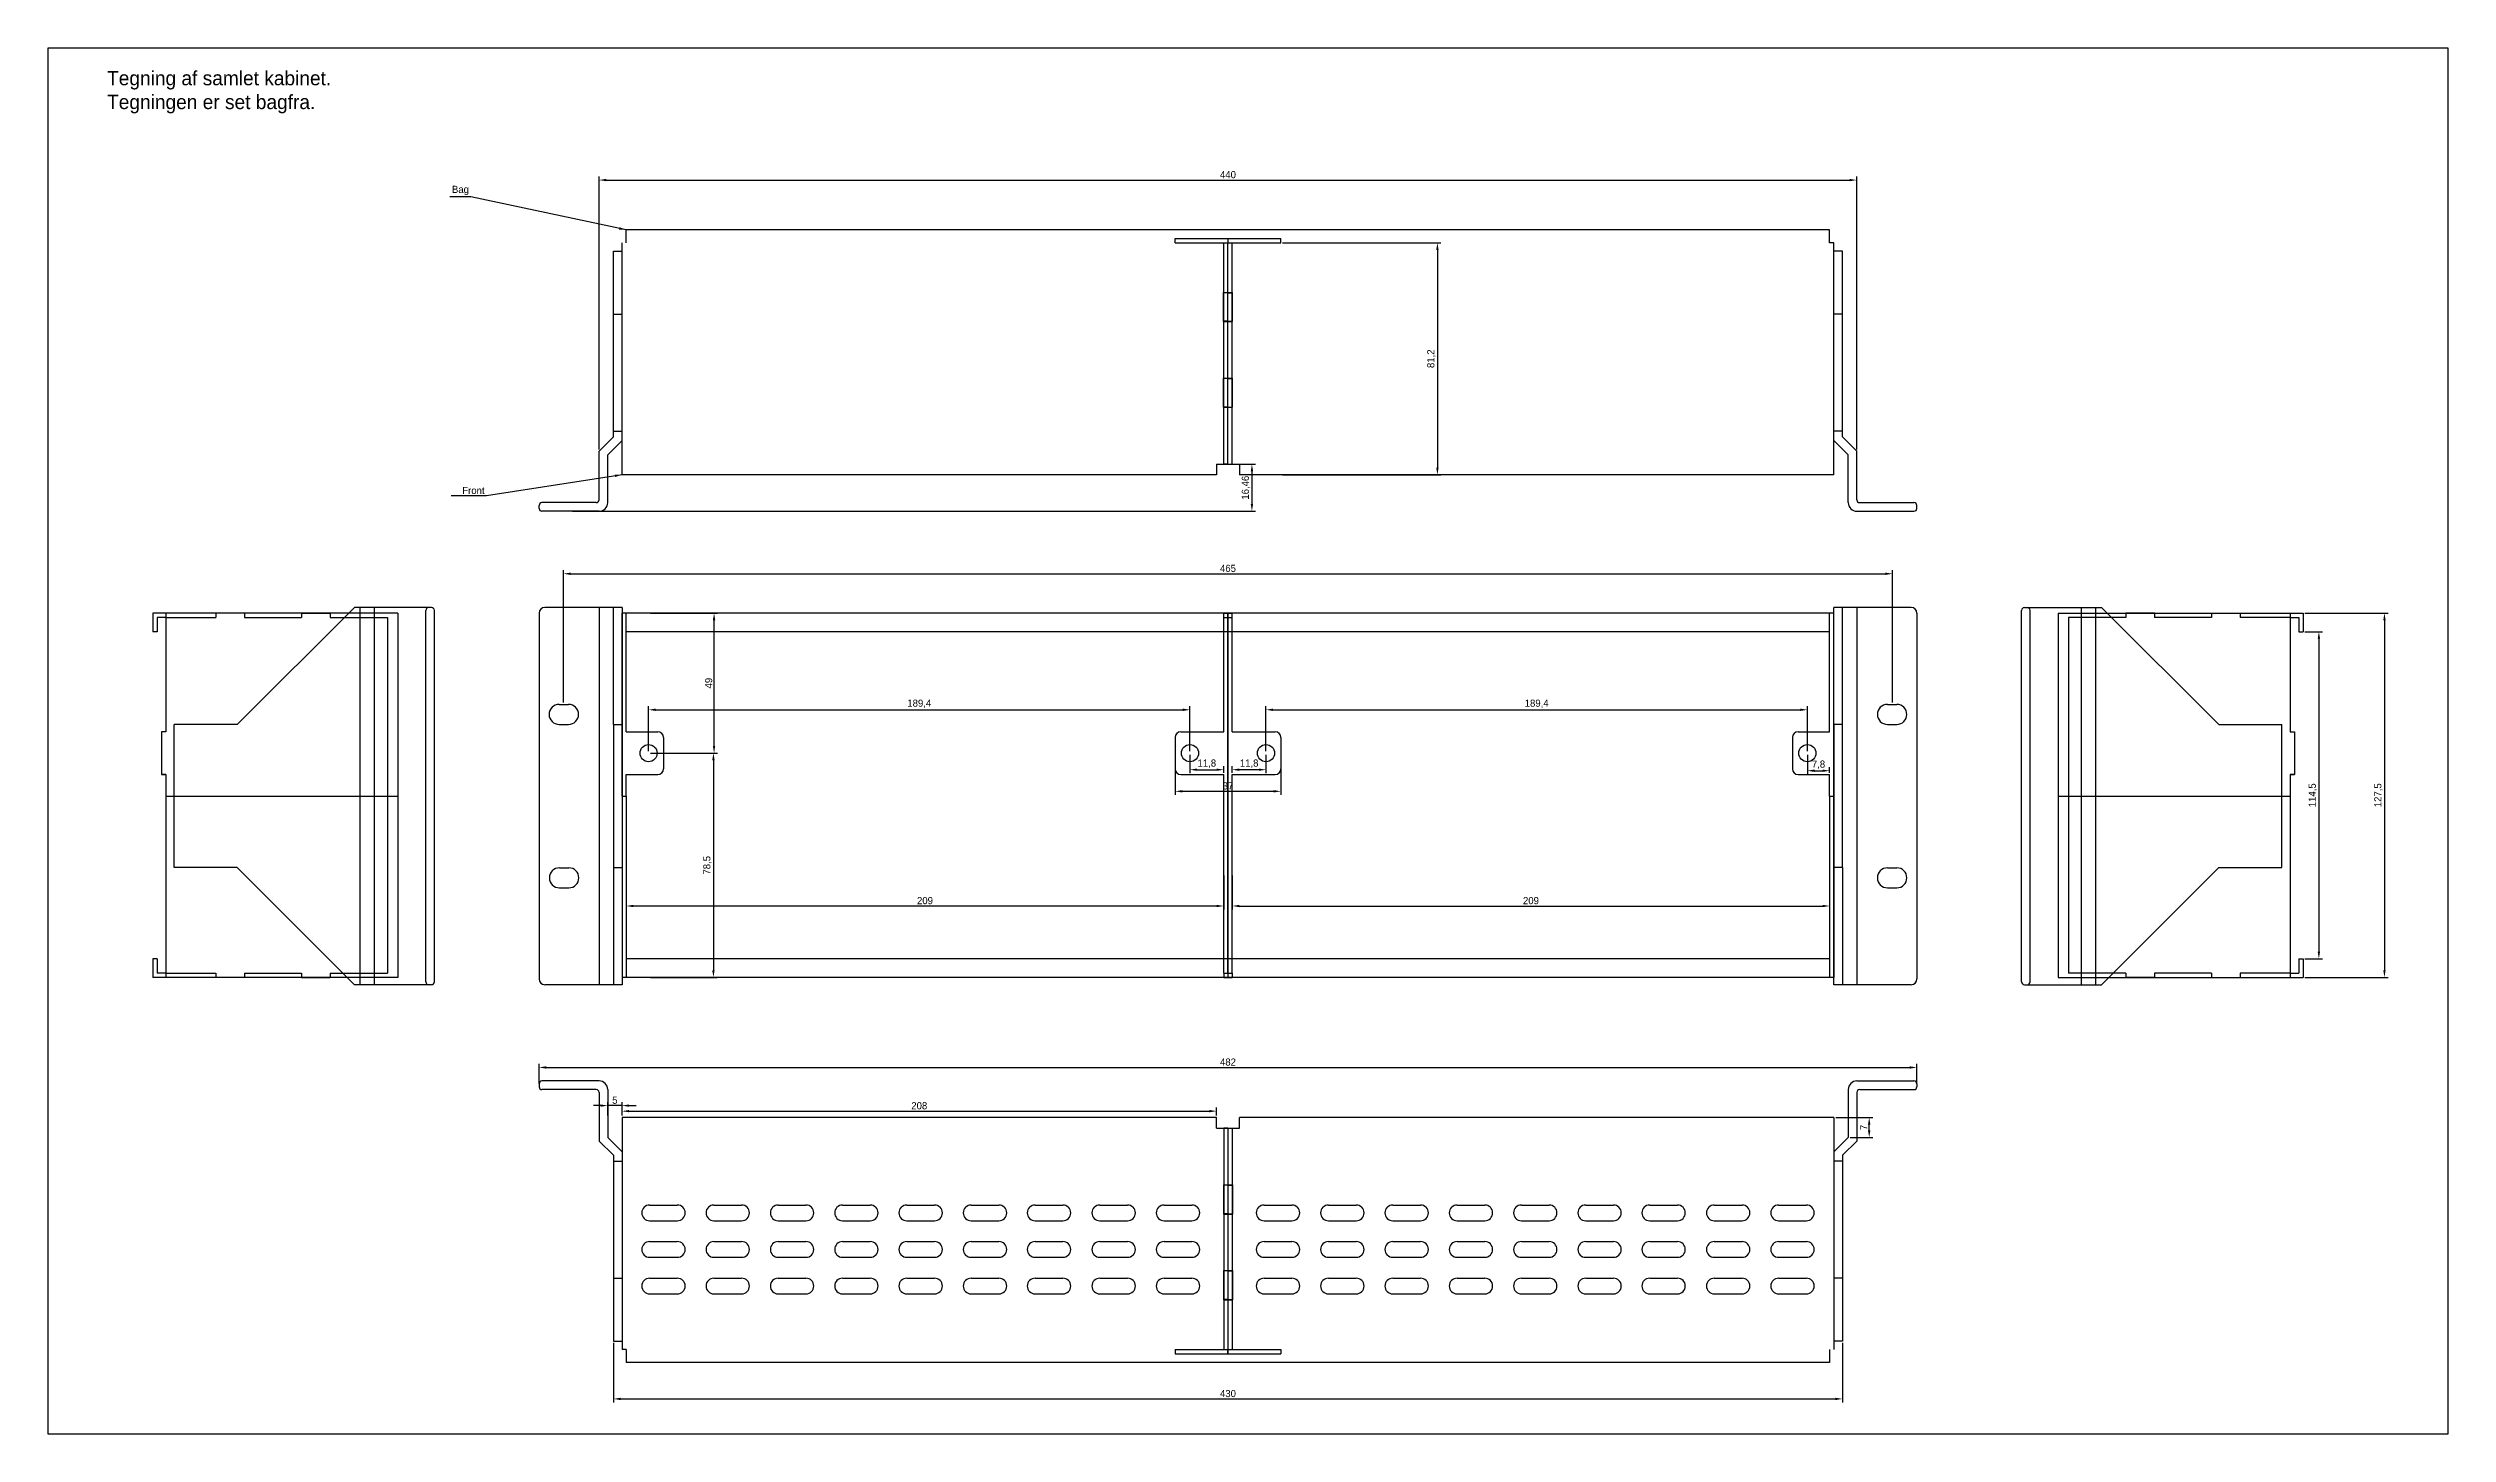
# Model space of a CAD drawing. Header units: millimetres. Extents: x -135 to 1644, y -143 to 836.
# Drawn here: x 132 to 971, y -47 to 438 of the extents above; entities that cross this region are included whole.
import ezdxf

# ---------------------------------------------------------------- set-up
doc = ezdxf.new("R2010")
doc.units = ezdxf.units.MM
for name, color, linetype in [('Descriptive Text', 36, 'Continuous'), ('dimensions', 151, 'Continuous'), ('Ears', 144, 'Continuous'), ('Rack Cabinet Bottom', 72, 'Continuous'), ('Rack Cabinet Top', 84, 'Continuous'), ('Wall 1', 22, 'Continuous'), ('Wall 2', 30, 'Continuous')]:
    doc.layers.add(name, color=color, linetype=linetype)
doc.dimstyles.new('ISO-25', dxfattribs={"dimtxt": 2.5, "dimasz": 2.5, "dimexe": 1.25, "dimexo": 0.625, "dimtad": 1, "dimtxsty": 'Standard', "dimcen": 2.5, "dimadec": 0, "dimazin": 0, "dimtfac": 1, "dimtmove": 0, "dimatfit": 3, "dimfxl": 0, "dimarcsym": 0})

msp = doc.modelspace()

# ---------------------------------------------------------------- texts
at = {"layer": 'Descriptive Text', "insert": (152.391, 430.044), "char_height": 5, "width": 225.7521, "attachment_point": 1}
msp.add_mtext('Tegning af samlet kabinet.\\PTegningen er set bagfra.', dxfattribs=at)
at = {"layer": 'dimensions', "char_height": 2.5, "attachment_point": 9}
for s, insert in [('Bag', (279.003, 386.619)), ('Front', (284.466, 281.958))]:
    msp.add_mtext(s, dxfattribs=dict(at, insert=insert))

# ---------------------------------------------------------------- blocks, each defined once
blk = doc.blocks.new('*D97')
at = {"layer": 'dimensions', "color": 0, "lineweight": -2}
for p, q in [((921.27, 240.33), (950.38, 240.33)), ((949.13, 237.83), (949.13, 115.33)), ((921.27, 112.83), (950.38, 112.83))]:
    blk.add_line(p, q, dxfattribs=at)
at = {"layer": 'dimensions', "color": 0}
for points in [[(948.72, 237.83), (949.55, 237.83), (949.13, 240.33)], [(948.72, 115.33), (949.55, 115.33), (949.13, 112.83)]]:
    blk.add_solid(points, dxfattribs=at)
at = {"layer": 'dimensions', "color": 0, "insert": (947.05, 176.58), "char_height": 2.5, "attachment_point": 5, "rotation": 90}
blk.add_mtext('127,5', dxfattribs=at)
blk = doc.blocks.new('*D98')
at = {"layer": 'dimensions', "color": 0, "lineweight": -2}
for p, q in [((329.54, -15.03), (329.54, -35.92)), ((759.54, -15.03), (759.54, -35.92)), ((332.04, -34.67), (757.04, -34.67))]:
    blk.add_line(p, q, dxfattribs=at)
at = {"layer": 'dimensions', "color": 0}
for points in [[(332.04, -34.25), (332.04, -35.09), (329.54, -34.67)], [(757.04, -34.25), (757.04, -35.09), (759.54, -34.67)]]:
    blk.add_solid(points, dxfattribs=at)
at = {"layer": 'dimensions', "color": 0, "insert": (544.54, -32.8), "char_height": 2.5, "attachment_point": 5}
blk.add_mtext('430', dxfattribs=at)
blk = doc.blocks.new('*D99')
at = {"layer": 'dimensions', "color": 0, "lineweight": -2}
for p, q in [((324.54, 297.62), (324.54, 393.13)), ((327.04, 391.88), (762.04, 391.88)), ((764.54, 297.62), (764.54, 393.13))]:
    blk.add_line(p, q, dxfattribs=at)
at = {"layer": 'dimensions', "color": 0}
for points in [[(327.04, 392.3), (327.04, 391.47), (324.54, 391.88)], [(762.04, 392.3), (762.04, 391.47), (764.54, 391.88)]]:
    blk.add_solid(points, dxfattribs=at)
at = {"layer": 'dimensions', "color": 0, "insert": (544.54, 393.76), "char_height": 2.5, "attachment_point": 5}
blk.add_mtext('440', dxfattribs=at)
blk = doc.blocks.new('*D100')
at = {"layer": 'dimensions', "color": 0, "lineweight": -2}
for p, q in [((312.04, 209.02), (312.04, 255.36)), ((314.54, 254.11), (774.54, 254.11)), ((777.04, 209.02), (777.04, 255.36))]:
    blk.add_line(p, q, dxfattribs=at)
at = {"layer": 'dimensions', "color": 0}
for points in [[(314.54, 254.52), (314.54, 253.69), (312.04, 254.11)], [(774.54, 254.52), (774.54, 253.69), (777.04, 254.11)]]:
    blk.add_solid(points, dxfattribs=at)
at = {"layer": 'dimensions', "color": 0, "insert": (544.54, 255.98), "char_height": 2.5, "attachment_point": 5}
blk.add_mtext('465', dxfattribs=at)
blk = doc.blocks.new('*D101')
at = {"layer": 'dimensions', "color": 0, "lineweight": -2}
for p, q in [((526.04, 190.71), (526.04, 176.72)), ((563.04, 190.71), (563.04, 176.72)), ((528.54, 177.97), (560.54, 177.97))]:
    blk.add_line(p, q, dxfattribs=at)
at = {"layer": 'dimensions', "color": 0}
for points in [[(528.54, 178.39), (528.54, 177.55), (526.04, 177.97)], [(560.54, 178.39), (560.54, 177.55), (563.04, 177.97)]]:
    blk.add_solid(points, dxfattribs=at)
at = {"layer": 'dimensions', "color": 0, "insert": (544.54, 179.85), "char_height": 2.5, "attachment_point": 5}
blk.add_mtext('37', dxfattribs=at)
blk = doc.blocks.new('*D102')
at = {"layer": 'dimensions', "color": 0, "lineweight": -2}
for p, q in [((341.84, 191.96), (341.84, 207.75)), ((344.34, 206.5), (528.74, 206.5)), ((531.24, 191.96), (531.24, 207.75))]:
    blk.add_line(p, q, dxfattribs=at)
at = {"layer": 'dimensions', "color": 0}
for points in [[(344.34, 206.92), (344.34, 206.08), (341.84, 206.5)], [(528.74, 206.92), (528.74, 206.08), (531.24, 206.5)]]:
    blk.add_solid(points, dxfattribs=at)
at = {"layer": 'dimensions', "color": 0, "insert": (436.54, 208.58), "char_height": 2.5, "attachment_point": 5}
blk.add_mtext('189,4', dxfattribs=at)
blk = doc.blocks.new('*D103')
at = {"layer": 'dimensions', "color": 0, "lineweight": -2}
for p, q in [((557.84, 191.96), (557.84, 207.75)), ((560.34, 206.5), (744.74, 206.5)), ((747.24, 191.96), (747.24, 207.75))]:
    blk.add_line(p, q, dxfattribs=at)
at = {"layer": 'dimensions', "color": 0}
for points in [[(560.34, 206.92), (560.34, 206.08), (557.84, 206.5)], [(744.74, 206.92), (744.74, 206.08), (747.24, 206.5)]]:
    blk.add_solid(points, dxfattribs=at)
at = {"layer": 'dimensions', "color": 0, "insert": (652.54, 208.58), "char_height": 2.5, "attachment_point": 5}
blk.add_mtext('189,4', dxfattribs=at)
blk = doc.blocks.new('*D104')
at = {"layer": 'dimensions', "color": 0, "lineweight": -2}
for p, q in [((921.27, 233.83), (927.44, 233.83)), ((926.19, 231.33), (926.19, 121.83)), ((921.27, 119.33), (927.44, 119.33))]:
    blk.add_line(p, q, dxfattribs=at)
at = {"layer": 'dimensions', "color": 0}
for points in [[(925.78, 231.33), (926.61, 231.33), (926.19, 233.83)], [(925.78, 121.83), (926.61, 121.83), (926.19, 119.33)]]:
    blk.add_solid(points, dxfattribs=at)
at = {"layer": 'dimensions', "color": 0, "insert": (924.11, 176.58), "char_height": 2.5, "attachment_point": 5, "rotation": 90}
blk.add_mtext('114,5', dxfattribs=at)
blk = doc.blocks.new('*D105')
at = {"layer": 'dimensions', "color": 0, "lineweight": -2}
for p, q in [((303.54, 75.72), (303.54, 82.58)), ((306.04, 81.33), (783.04, 81.33)), ((785.54, 75.72), (785.54, 82.58))]:
    blk.add_line(p, q, dxfattribs=at)
at = {"layer": 'dimensions', "color": 0}
for points in [[(306.04, 81.75), (306.04, 80.91), (303.54, 81.33)], [(783.04, 81.75), (783.04, 80.91), (785.54, 81.33)]]:
    blk.add_solid(points, dxfattribs=at)
at = {"layer": 'dimensions', "color": 0, "insert": (544.54, 83.2), "char_height": 2.5, "attachment_point": 5}
blk.add_mtext('482', dxfattribs=at)
blk = doc.blocks.new('*D106')
at = {"layer": 'dimensions', "color": 0, "lineweight": -2}
for p, q in [((546.04, 148.46), (546.04, 136.58)), ((755.04, 147.19), (755.04, 136.58)), ((548.54, 137.83), (752.54, 137.83))]:
    blk.add_line(p, q, dxfattribs=at)
at = {"layer": 'dimensions', "color": 0}
for points in [[(548.54, 138.24), (548.54, 137.41), (546.04, 137.83)], [(752.54, 138.24), (752.54, 137.41), (755.04, 137.83)]]:
    blk.add_solid(points, dxfattribs=at)
at = {"layer": 'dimensions', "color": 0, "insert": (650.54, 139.7), "char_height": 2.5, "attachment_point": 5}
blk.add_mtext('209', dxfattribs=at)
blk = doc.blocks.new('*D107')
at = {"layer": 'dimensions', "color": 0, "lineweight": -2}
for p, q in [((334.04, 147.19), (334.04, 136.58)), ((543.04, 148.46), (543.04, 136.58)), ((540.54, 137.83), (336.54, 137.83))]:
    blk.add_line(p, q, dxfattribs=at)
at = {"layer": 'dimensions', "color": 0}
for points in [[(336.54, 138.24), (336.54, 137.41), (334.04, 137.83)], [(540.54, 138.24), (540.54, 137.41), (543.04, 137.83)]]:
    blk.add_solid(points, dxfattribs=at)
at = {"layer": 'dimensions', "color": 0, "insert": (438.54, 139.7), "char_height": 2.5, "attachment_point": 5}
blk.add_mtext('209', dxfattribs=at)
blk = doc.blocks.new('*D108')
at = {"layer": 'dimensions', "color": 0, "lineweight": -2}
for p, q in [((325.04, 67.97), (322.54, 67.97)), ((327.54, 64.46), (327.54, 69.22)), ((332.54, 67.97), (327.54, 67.97)), ((332.54, 64.46), (332.54, 69.22)), ((335.04, 67.97), (337.54, 67.97))]:
    blk.add_line(p, q, dxfattribs=at)
at = {"layer": 'dimensions', "color": 0}
for points in [[(325.04, 68.39), (325.04, 67.56), (327.54, 67.97)], [(335.04, 68.39), (335.04, 67.56), (332.54, 67.97)]]:
    blk.add_solid(points, dxfattribs=at)
at = {"layer": 'dimensions', "color": 0, "insert": (330.04, 69.85), "char_height": 2.5, "attachment_point": 5}
blk.add_mtext('5', dxfattribs=at)
blk = doc.blocks.new('*D109')
at = {"layer": 'dimensions', "color": 0, "lineweight": -2}
for p, q in [((757.17, 63.83), (770.12, 63.83)), ((768.87, 59.33), (768.87, 61.33)), ((762.17, 56.83), (770.12, 56.83))]:
    blk.add_line(p, q, dxfattribs=at)
at = {"layer": 'dimensions', "color": 0}
for points in [[(768.45, 61.33), (769.29, 61.33), (768.87, 63.83)], [(768.45, 59.33), (769.29, 59.33), (768.87, 56.83)]]:
    blk.add_solid(points, dxfattribs=at)
at = {"layer": 'dimensions', "color": 0, "insert": (766.99, 60.33), "char_height": 2.5, "attachment_point": 5, "rotation": 90}
blk.add_mtext('7', dxfattribs=at)
blk = doc.blocks.new('*D110')
at = {"layer": 'dimensions', "color": 0, "lineweight": -2}
for p, q in [((531.24, 190.71), (531.24, 184.28)), ((533.74, 185.53), (540.54, 185.53)), ((543.04, 184.46), (543.04, 186.78))]:
    blk.add_line(p, q, dxfattribs=at)
at = {"layer": 'dimensions', "color": 0}
for points in [[(533.74, 185.95), (533.74, 185.12), (531.24, 185.53)], [(540.54, 185.95), (540.54, 185.12), (543.04, 185.53)]]:
    blk.add_solid(points, dxfattribs=at)
at = {"layer": 'dimensions', "color": 0, "insert": (537.14, 187.62), "char_height": 2.5, "attachment_point": 5}
blk.add_mtext('11,8', dxfattribs=at)
blk = doc.blocks.new('*D111')
at = {"layer": 'dimensions', "color": 0, "lineweight": -2}
for p, q in [((546.04, 184.46), (546.04, 186.78)), ((555.34, 185.53), (548.54, 185.53)), ((557.84, 190.71), (557.84, 184.28))]:
    blk.add_line(p, q, dxfattribs=at)
at = {"layer": 'dimensions', "color": 0}
for points in [[(548.54, 185.95), (548.54, 185.12), (546.04, 185.53)], [(555.34, 185.95), (555.34, 185.12), (557.84, 185.53)]]:
    blk.add_solid(points, dxfattribs=at)
at = {"layer": 'dimensions', "color": 0, "insert": (551.94, 187.62), "char_height": 2.5, "attachment_point": 5}
blk.add_mtext('11,8', dxfattribs=at)
blk = doc.blocks.new('*D112')
at = {"layer": 'dimensions', "color": 0, "lineweight": -2}
for p, q in [((747.24, 190.71), (747.24, 183.92)), ((749.74, 185.17), (752.54, 185.17)), ((755.04, 184.46), (755.04, 186.42))]:
    blk.add_line(p, q, dxfattribs=at)
at = {"layer": 'dimensions', "color": 0}
for points in [[(749.74, 185.59), (749.74, 184.76), (747.24, 185.17)], [(752.54, 185.59), (752.54, 184.76), (755.04, 185.17)]]:
    blk.add_solid(points, dxfattribs=at)
at = {"layer": 'dimensions', "color": 0, "insert": (751.14, 187.26), "char_height": 2.5, "attachment_point": 5}
blk.add_mtext('7,8', dxfattribs=at)
blk = doc.blocks.new('*D128')
at = {"layer": 'dimensions', "color": 0, "lineweight": -2}
for p, q in [((332.54, 64.46), (332.54, 67.29)), ((540.54, 64.46), (540.54, 67.29)), ((335.04, 66.04), (538.04, 66.04))]:
    blk.add_line(p, q, dxfattribs=at)
at = {"layer": 'dimensions', "color": 0}
for points in [[(335.04, 66.46), (335.04, 65.63), (332.54, 66.04)], [(538.04, 66.46), (538.04, 65.63), (540.54, 66.04)]]:
    blk.add_solid(points, dxfattribs=at)
at = {"layer": 'dimensions', "color": 0, "insert": (436.54, 67.92), "char_height": 2.5, "attachment_point": 5}
blk.add_mtext('208', dxfattribs=at)
blk = doc.blocks.new('*D129')
at = {"layer": 'dimensions', "color": 0, "lineweight": -2}
for p, q in [((342.47, 240.33), (366, 240.33)), ((364.75, 193.83), (364.75, 237.83)), ((342.47, 191.33), (366, 191.33))]:
    blk.add_line(p, q, dxfattribs=at)
at = {"layer": 'dimensions', "color": 0}
for points in [[(364.33, 237.83), (365.16, 237.83), (364.75, 240.33)], [(364.33, 193.83), (365.16, 193.83), (364.75, 191.33)]]:
    blk.add_solid(points, dxfattribs=at)
at = {"layer": 'dimensions', "color": 0, "insert": (362.87, 215.83), "char_height": 2.5, "attachment_point": 5, "rotation": 90}
blk.add_mtext('49', dxfattribs=at)
blk = doc.blocks.new('*D130')
at = {"layer": 'dimensions', "color": 0, "lineweight": -2}
for p, q in [((342.47, 191.33), (365.78, 191.33)), ((364.53, 188.83), (364.53, 115.33)), ((342.47, 112.83), (365.78, 112.83))]:
    blk.add_line(p, q, dxfattribs=at)
at = {"layer": 'dimensions', "color": 0}
for points in [[(364.11, 188.83), (364.95, 188.83), (364.53, 191.33)], [(364.11, 115.33), (364.95, 115.33), (364.53, 112.83)]]:
    blk.add_solid(points, dxfattribs=at)
at = {"layer": 'dimensions', "color": 0, "insert": (362.45, 152.08), "char_height": 2.5, "attachment_point": 5, "rotation": 90}
blk.add_mtext('78,5', dxfattribs=at)
blk = doc.blocks.new('*D131')
at = {"layer": 'dimensions', "color": 0, "lineweight": -2}
for p, q in [((563.67, 369.95), (619.06, 369.95)), ((617.81, 367.45), (617.81, 291.25)), ((563.67, 288.75), (619.06, 288.75))]:
    blk.add_line(p, q, dxfattribs=at)
at = {"layer": 'dimensions', "color": 0}
for points in [[(617.4, 367.45), (618.23, 367.45), (617.81, 369.95)], [(617.4, 291.25), (618.23, 291.25), (617.81, 288.75)]]:
    blk.add_solid(points, dxfattribs=at)
at = {"layer": 'dimensions', "color": 0, "insert": (615.73, 329.35), "char_height": 2.5, "attachment_point": 5, "rotation": 90}
blk.add_mtext('81,2', dxfattribs=at)
blk = doc.blocks.new('*D132')
at = {"layer": 'dimensions', "color": 0, "lineweight": -2}
for p, q in [((545.17, 292.45), (554.17, 292.45)), ((552.92, 289.95), (552.92, 278.49)), ((315.17, 275.99), (554.17, 275.99))]:
    blk.add_line(p, q, dxfattribs=at)
at = {"layer": 'dimensions', "color": 0}
for points in [[(552.51, 289.95), (553.34, 289.95), (552.92, 292.45)], [(552.51, 278.49), (553.34, 278.49), (552.92, 275.99)]]:
    blk.add_solid(points, dxfattribs=at)
at = {"layer": 'dimensions', "color": 0, "insert": (550.84, 284.22), "char_height": 2.5, "attachment_point": 5, "rotation": 90}
blk.add_mtext('16,46', dxfattribs=at)

# ---------------------------------------------------------------- dimensions: what is measured, and where the dimension line sits
at = {"layer": 'dimensions'}
for base, p1, p2, picture, middle in [((764.541, 391.883), (324.543, 296.993), (764.541, 296.993), '*D99', (544.542, 393.758)), ((777.041, 254.106), (312.043, 208.393), (777.041, 208.393), '*D100', (544.542, 255.981)), ((531.241, 206.501), (341.841, 191.335), (531.241, 191.335), '*D102', (436.541, 208.585)), ((747.241, 206.501), (557.841, 191.335), (747.241, 191.335), '*D103', (652.541, 208.585)), ((563.041, 177.97), (526.041, 191.335), (563.041, 191.335), '*D101', (544.541, 179.845)), ((543.042, 185.533), (531.241, 191.335), (543.042, 183.835), '*D110', (537.141, 187.616)), ((546.042, 185.533), (557.841, 191.335), (546.042, 183.835), '*D111', (551.941, 187.616)), ((755.041, 185.172), (747.241, 191.335), (755.041, 183.835), '*D112', (751.141, 187.256)), ((334.043, 137.826), (543.042, 149.085), (334.043, 147.814), '*D107', (438.542, 139.701)), ((755.041, 137.826), (546.042, 149.085), (755.041, 147.814), '*D106', (650.541, 139.701)), ((785.541, 81.329), (303.543, 75.095), (785.541, 75.095), '*D105', (544.542, 83.204)), ((327.543, 67.974), (332.543, 63.835), (327.543, 63.835), '*D108', (330.043, 69.849)), ((540.541, 66.044), (332.543, 63.835), (540.541, 63.835), '*D128', (436.542, 67.919)), ((759.541, -34.671), (329.543, -14.408), (759.541, -14.408), '*D98', (544.542, -32.796))]:
    dim = msp.add_linear_dim(base=base, p1=p1, p2=p2, dimstyle='ISO-25', dxfattribs=at)
    dim.commit()
    dim.dimension.update_dxf_attribs({"geometry": picture, "text_midpoint": middle})
for base, p1, p2, picture, middle in [((617.812, 288.751), (563.041, 369.951), (563.041, 288.751), '*D131', (615.729, 329.351)), ((552.924, 275.991), (544.541, 292.449), (314.543, 275.991), '*D132', (550.841, 284.22)), ((364.748, 240.335), (341.841, 191.335), (341.841, 240.335), '*D129', (362.873, 215.835)), ((949.134, 112.835), (920.641, 240.335), (920.641, 112.835), '*D97', (947.051, 176.585)), ((926.194, 119.335), (920.641, 233.835), (920.641, 119.335), '*D104', (924.11, 176.585)), ((364.531, 112.835), (341.841, 191.335), (341.841, 112.835), '*D130', (362.447, 152.085)), ((768.87, 63.835), (761.541, 56.835), (756.541, 63.835), '*D109', (766.995, 60.335))]:
    dim = msp.add_linear_dim(base=base, p1=p1, p2=p2, angle=90, dimstyle='ISO-25', dxfattribs=at)
    dim.commit()
    dim.dimension.update_dxf_attribs({"geometry": picture, "text_midpoint": middle})

# ---------------------------------------------------------------- linework, layer by layer
at = {"layer": 'Descriptive Text'}
msp.add_lwpolyline([(131.725, 438.101), (971.367, 438.101), (971.367, -46.95), (131.725, -46.95)], close=True, dxfattribs=at)
at = {"layer": 'Ears'}
for p, q in [((329.543, 301.993), (329.543, 366.993)), ((329.543, 366.993), (332.543, 366.993)), ((332.543, 300.751), (332.543, 366.993)), ((756.541, 300.751), (756.541, 366.993)), ((759.541, 366.993), (756.541, 366.993)), ((759.541, 301.993), (759.541, 366.993)), ((329.543, 344.993), (332.543, 344.993)), ((759.541, 344.993), (756.541, 344.993)), ((329.543, 303.993), (332.543, 303.993)), ((759.541, 303.993), (756.541, 303.993)), ((324.543, 296.993), (329.543, 301.993)), ((324.543, 279.991), (324.543, 296.993)), ((327.543, 295.751), (332.543, 300.751)), ((327.543, 278.991), (327.543, 295.751)), ((761.541, 295.751), (756.541, 300.751)), ((764.541, 296.993), (759.541, 301.993)), ((761.541, 278.991), (761.541, 295.751)), ((764.541, 279.991), (764.541, 296.993)), ((303.543, 276.991), (303.543, 277.991)), ((323.543, 278.991), (304.543, 278.991)), ((765.541, 278.991), (784.541, 278.991)), ((785.541, 276.991), (785.541, 277.991)), ((324.543, 275.991), (304.543, 275.991)), ((764.541, 275.991), (784.541, 275.991)), ((238.901, 242.293), (197.901, 201.293)), ((265.901, 242.293), (238.901, 242.293)), ((240.901, 110.293), (240.901, 242.293)), ((245.901, 110.293), (245.901, 242.293)), ((263.901, 111.293), (263.901, 241.293)), ((265.901, 242.293), (264.901, 242.293)), ((266.901, 111.293), (266.901, 241.293)), ((303.543, 240.293), (303.543, 112.293)), ((332.543, 242.293), (305.543, 242.293)), ((324.543, 242.293), (324.543, 110.293)), ((329.543, 201.293), (329.543, 242.293)), ((332.543, 242.293), (332.543, 110.293)), ((756.541, 110.293), (756.541, 242.293)), ((783.541, 242.293), (756.541, 242.293)), ((759.541, 201.293), (759.541, 242.293)), ((764.541, 242.293), (764.541, 110.293)), ((785.541, 240.293), (785.541, 112.293)), ((822.181, 111.293), (822.181, 241.293)), ((823.181, 242.293), (824.181, 242.293)), ((823.181, 242.293), (850.181, 242.293)), ((825.181, 111.293), (825.181, 241.293)), ((843.181, 110.293), (843.181, 242.293)), ((848.181, 110.293), (848.181, 242.293)), ((850.181, 242.293), (891.181, 201.293)), ((310.543, 208.393), (313.843, 208.393)), ((775.241, 208.393), (778.541, 208.393)), ((197.901, 201.293), (175.901, 201.293)), ((175.901, 151.293), (175.901, 201.293)), ((310.543, 201.393), (313.843, 201.393)), ((329.543, 201.293), (329.543, 151.293)), ((329.543, 201.293), (332.543, 201.293)), ((332.543, 201.293), (332.543, 151.293)), ((759.541, 201.293), (756.541, 201.293)), ((756.541, 201.293), (756.541, 151.293)), ((759.541, 151.293), (759.541, 201.293)), ((775.241, 201.393), (778.541, 201.393)), ((891.181, 201.293), (913.181, 201.293)), ((913.181, 151.293), (913.181, 201.293)), ((197.901, 151.293), (175.901, 151.293)), ((238.901, 110.293), (197.901, 151.293)), ((310.633, 151.193), (313.933, 151.193)), ((329.543, 151.293), (332.543, 151.293)), ((329.543, 151.293), (329.543, 110.293)), ((759.541, 151.293), (756.541, 151.293)), ((759.541, 151.293), (759.541, 110.293)), ((775.241, 151.193), (778.541, 151.193)), ((850.181, 110.293), (891.181, 151.293)), ((891.181, 151.293), (913.181, 151.293)), ((310.543, 144.193), (313.933, 144.193)), ((775.241, 144.193), (778.541, 144.193)), ((265.901, 110.293), (238.901, 110.293)), ((265.901, 110.293), (264.901, 110.293)), ((332.543, 110.293), (305.543, 110.293)), ((783.541, 110.293), (756.541, 110.293)), ((823.181, 110.293), (824.181, 110.293)), ((823.181, 110.293), (850.181, 110.293)), ((303.543, 75.595), (303.543, 74.595)), ((324.543, 76.595), (304.543, 76.595)), ((764.541, 76.595), (784.541, 76.595)), ((785.541, 75.595), (785.541, 74.595)), ((323.543, 73.595), (304.543, 73.595)), ((324.543, 72.595), (324.543, 55.592)), ((327.543, 73.595), (327.543, 56.835)), ((761.541, 73.595), (761.541, 56.835)), ((764.541, 72.595), (764.541, 55.592)), ((765.541, 73.595), (784.541, 73.595)), ((324.543, 55.592), (329.543, 50.592)), ((327.543, 56.835), (332.543, 51.835)), ((329.543, 50.592), (329.543, -14.408)), ((332.543, 51.835), (332.543, -14.408)), ((761.541, 56.835), (756.541, 51.835)), ((756.541, 51.835), (756.541, -14.408)), ((764.541, 55.592), (759.541, 50.592)), ((759.541, 50.592), (759.541, -14.408)), ((329.543, 48.592), (332.543, 48.592)), ((759.541, 48.592), (756.541, 48.592)), ((329.543, 7.592), (332.543, 7.592)), ((759.541, 7.592), (756.541, 7.592)), ((329.543, -14.408), (332.543, -14.408)), ((759.541, -14.408), (756.541, -14.408))]:
    msp.add_line(p, q, dxfattribs=at)
for centre, radius, start, end in [((304.543, 277.991), 1, 90, 180), ((323.543, 279.991), 1, 270, 0), ((324.543, 278.991), 3, 270, 0), ((764.541, 278.991), 3, 180, 270), ((765.541, 279.991), 1, 180, 270), ((784.541, 277.991), 1, 0, 90), ((304.543, 276.991), 1, 180, 270), ((784.541, 276.991), 1, 270, 0), ((264.901, 241.293), 1, 90, 180), ((265.901, 241.293), 1, 0, 90), ((305.543, 240.293), 2, 90, 180), ((783.541, 240.293), 2, 0, 90), ((823.181, 241.293), 1, 90, 180), ((824.181, 241.293), 1, 0, 90), ((310.543, 204.893), 3.5, 90, 270), ((313.843, 204.893), 3.5, 270, 90), ((775.241, 204.893), 3.5, 90, 270), ((778.541, 204.893), 3.5, 270, 90), ((310.633, 147.693), 3.5, 90, 270), ((313.933, 147.693), 3.5, 270, 90), ((775.241, 147.693), 3.5, 90, 270), ((778.541, 147.693), 3.5, 270, 90), ((264.901, 111.293), 1, 180, 270), ((265.901, 111.293), 1, 270, 0), ((305.543, 112.293), 2, 180, 270), ((783.541, 112.293), 2, 270, 0), ((823.181, 111.293), 1, 180, 270), ((824.181, 111.293), 1, 270, 0), ((304.543, 75.595), 1, 90, 180), ((324.543, 73.595), 3, 0, 90), ((764.541, 73.595), 3, 90, 180), ((784.541, 75.595), 1, 0, 90), ((304.543, 74.595), 1, 180, 270), ((323.543, 72.595), 1, 0, 90), ((765.541, 72.595), 1, 90, 180), ((784.541, 74.595), 1, 270, 0)]:
    msp.add_arc(centre, radius, start, end, dxfattribs=at)
at = {"layer": 'Rack Cabinet Bottom'}
for p, q in [((332.543, 288.751), (332.543, 369.951)), ((755.041, 374.451), (334.043, 374.451)), ((334.043, 369.951), (334.043, 374.451)), ((755.041, 369.951), (755.041, 374.451)), ((756.541, 369.951), (755.041, 369.951)), ((756.541, 288.751), (756.541, 369.951)), ((542.942, 352.549), (546.142, 352.549)), ((542.942, 342.349), (542.942, 352.549)), ((546.142, 342.349), (546.142, 352.549)), ((542.942, 342.349), (546.142, 342.349)), ((542.942, 312.349), (542.942, 322.549)), ((542.942, 322.549), (546.142, 322.549)), ((546.142, 312.349), (546.142, 322.549)), ((542.942, 312.349), (546.142, 312.349)), ((540.541, 288.751), (332.543, 288.751)), ((540.541, 292.449), (548.541, 292.449)), ((540.541, 292.449), (540.541, 288.751)), ((548.541, 292.449), (548.541, 288.751)), ((756.541, 288.751), (548.541, 288.751)), ((172.941, 176.293), (254.141, 176.293)), ((172.941, 176.293), (172.941, 112.835)), ((254.141, 176.293), (254.141, 112.835)), ((332.543, 176.293), (334.043, 176.293)), ((332.543, 176.293), (332.543, 112.835)), ((334.043, 176.293), (334.043, 119.335)), ((755.041, 176.293), (756.541, 176.293)), ((755.041, 176.293), (755.041, 112.835)), ((756.541, 176.293), (756.541, 112.835)), ((834.941, 176.293), (916.141, 176.293)), ((834.941, 176.293), (834.941, 112.835)), ((916.141, 176.293), (916.141, 112.835)), ((168.441, 119.335), (168.441, 112.835)), ((169.941, 119.335), (168.441, 119.335)), ((169.941, 119.335), (169.941, 114.335)), ((755.041, 119.335), (334.043, 119.335)), ((334.043, 119.335), (334.043, 112.835)), ((919.141, 119.335), (919.141, 114.335)), ((919.141, 119.335), (920.641, 119.335)), ((920.641, 119.335), (920.641, 112.835)), ((254.141, 112.835), (168.441, 112.835)), ((172.941, 114.335), (169.941, 114.335)), ((756.541, 112.835), (332.543, 112.835)), ((834.941, 112.835), (920.641, 112.835)), ((916.141, 114.335), (919.141, 114.335))]:
    msp.add_line(p, q, dxfattribs=at)
at = {"layer": 'Rack Cabinet Top'}
for p, q in [((254.141, 240.335), (168.441, 240.335)), ((168.441, 240.335), (168.441, 233.835)), ((172.941, 238.835), (169.941, 238.835)), ((169.941, 238.835), (169.941, 233.835)), ((172.941, 240.335), (172.941, 198.835)), ((254.141, 240.335), (254.141, 176.293)), ((756.541, 240.335), (332.543, 240.335)), ((332.543, 176.293), (332.543, 240.335)), ((334.043, 233.835), (334.043, 240.335)), ((755.041, 233.835), (755.041, 240.335)), ((756.541, 176.293), (756.541, 240.335)), ((834.941, 240.335), (920.641, 240.335)), ((834.941, 240.335), (834.941, 176.293)), ((916.141, 240.335), (916.141, 198.835)), ((916.141, 238.835), (919.141, 238.835)), ((919.141, 238.835), (919.141, 233.835)), ((920.641, 240.335), (920.641, 233.835)), ((169.941, 233.835), (168.441, 233.835)), ((334.043, 198.835), (334.043, 233.835)), ((755.041, 233.835), (334.043, 233.835)), ((755.041, 198.835), (755.041, 233.835)), ((919.141, 233.835), (920.641, 233.835)), ((172.941, 198.835), (171.441, 198.835)), ((171.441, 198.835), (171.441, 183.835)), ((334.043, 198.835), (345.041, 198.835)), ((347.041, 196.835), (347.041, 185.835)), ((742.041, 196.835), (742.041, 185.835)), ((744.041, 198.835), (755.041, 198.835)), ((916.141, 198.835), (917.641, 198.835)), ((917.641, 198.835), (917.641, 183.835)), ((172.941, 183.835), (171.441, 183.835)), ((172.941, 183.835), (172.941, 176.293)), ((334.043, 176.293), (334.043, 183.835)), ((334.043, 183.835), (345.041, 183.835)), ((744.041, 183.835), (755.041, 183.835)), ((755.041, 176.293), (755.041, 183.835)), ((916.141, 183.835), (917.641, 183.835)), ((916.141, 183.835), (916.141, 176.293)), ((172.941, 176.293), (254.141, 176.293)), ((332.543, 176.293), (334.043, 176.293)), ((755.041, 176.293), (756.541, 176.293)), ((834.941, 176.293), (916.141, 176.293)), ((332.543, 63.835), (332.543, -17.365)), ((540.541, 63.835), (332.543, 63.835)), ((540.541, 60.136), (540.541, 63.835)), ((540.541, 60.136), (548.541, 60.136)), ((756.541, 63.835), (548.541, 63.835)), ((548.541, 60.136), (548.541, 63.835)), ((756.541, 63.835), (756.541, -17.365)), ((542.942, 40.236), (542.942, 30.036)), ((542.942, 40.236), (546.142, 40.236)), ((546.142, 40.236), (546.142, 30.036)), ((342.191, 33.185), (351.891, 33.185)), ((342.191, 27.685), (351.891, 27.685)), ((364.691, 33.185), (374.391, 33.185)), ((364.691, 27.685), (374.391, 27.685)), ((387.191, 33.185), (396.891, 33.185)), ((387.191, 27.685), (396.891, 27.685)), ((409.691, 33.185), (419.391, 33.185)), ((409.691, 27.685), (419.391, 27.685)), ((432.191, 33.185), (441.891, 33.185)), ((432.191, 27.685), (441.891, 27.685)), ((454.691, 33.185), (464.391, 33.185)), ((454.691, 27.685), (464.391, 27.685)), ((477.087, 33.185), (486.787, 33.185)), ((477.087, 27.685), (486.787, 27.685)), ((499.691, 33.185), (509.391, 33.185)), ((499.691, 27.685), (509.391, 27.685)), ((522.191, 33.185), (531.891, 33.185)), ((522.191, 27.685), (531.891, 27.685)), ((542.942, 30.036), (546.142, 30.036)), ((557.191, 33.185), (566.891, 33.185)), ((557.191, 27.685), (566.891, 27.685)), ((579.691, 33.185), (589.391, 33.185)), ((579.691, 27.685), (589.391, 27.685)), ((602.191, 33.185), (611.891, 33.185)), ((602.191, 27.685), (611.891, 27.685)), ((624.691, 33.185), (634.391, 33.185)), ((624.691, 27.685), (634.391, 27.685)), ((647.191, 33.185), (656.891, 33.185)), ((647.191, 27.685), (656.891, 27.685)), ((669.691, 33.185), (679.391, 33.185)), ((669.691, 27.685), (679.391, 27.685)), ((692.087, 33.185), (701.787, 33.185)), ((692.087, 27.685), (701.787, 27.685)), ((714.691, 33.185), (724.391, 33.185)), ((714.691, 27.685), (724.391, 27.685)), ((737.191, 33.185), (746.891, 33.185)), ((737.191, 27.685), (746.891, 27.685)), ((342.191, 20.385), (351.891, 20.385)), ((364.691, 20.385), (374.391, 20.385)), ((387.191, 20.385), (396.891, 20.385)), ((409.691, 20.385), (419.391, 20.385)), ((432.191, 20.385), (441.891, 20.385)), ((454.691, 20.385), (464.391, 20.385)), ((477.087, 20.385), (486.787, 20.385)), ((499.691, 20.385), (509.391, 20.385)), ((522.191, 20.385), (531.891, 20.385)), ((557.191, 20.385), (566.891, 20.385)), ((579.691, 20.385), (589.391, 20.385)), ((602.191, 20.385), (611.891, 20.385)), ((624.691, 20.385), (634.391, 20.385)), ((647.191, 20.385), (656.891, 20.385)), ((669.691, 20.385), (679.391, 20.385)), ((692.087, 20.385), (701.787, 20.385)), ((714.691, 20.385), (724.391, 20.385)), ((737.191, 20.385), (746.891, 20.385)), ((342.191, 14.885), (351.891, 14.885)), ((364.691, 14.885), (374.391, 14.885)), ((387.191, 14.885), (396.891, 14.885)), ((409.691, 14.885), (419.391, 14.885)), ((432.191, 14.885), (441.891, 14.885)), ((454.691, 14.885), (464.391, 14.885)), ((477.087, 14.885), (486.787, 14.885)), ((499.691, 14.885), (509.391, 14.885)), ((522.191, 14.885), (531.891, 14.885)), ((542.942, 10.236), (546.142, 10.236)), ((542.942, 10.236), (542.942, 0.036)), ((546.142, 10.236), (546.142, 0.036)), ((557.191, 14.885), (566.891, 14.885)), ((579.691, 14.885), (589.391, 14.885)), ((602.191, 14.885), (611.891, 14.885)), ((624.691, 14.885), (634.391, 14.885)), ((647.191, 14.885), (656.891, 14.885)), ((669.691, 14.885), (679.391, 14.885)), ((692.087, 14.885), (701.787, 14.885)), ((714.691, 14.885), (724.391, 14.885)), ((737.191, 14.885), (746.891, 14.885)), ((342.191, 7.585), (351.891, 7.585)), ((342.191, 2.085), (351.891, 2.085)), ((364.691, 7.585), (374.391, 7.585)), ((364.691, 2.085), (374.391, 2.085)), ((387.191, 7.585), (396.891, 7.585)), ((387.191, 2.085), (396.891, 2.085)), ((409.691, 7.585), (419.391, 7.585)), ((409.691, 2.085), (419.391, 2.085)), ((432.191, 7.585), (441.891, 7.585)), ((432.191, 2.085), (441.891, 2.085)), ((454.691, 7.585), (464.391, 7.585)), ((454.691, 2.085), (464.391, 2.085)), ((477.087, 7.585), (486.787, 7.585)), ((477.087, 2.085), (486.787, 2.085)), ((499.691, 7.585), (509.391, 7.585)), ((499.691, 2.085), (509.391, 2.085)), ((522.191, 7.585), (531.891, 7.585)), ((522.191, 2.085), (531.891, 2.085)), ((542.942, 0.036), (546.142, 0.036)), ((557.191, 7.585), (566.891, 7.585)), ((557.191, 2.085), (566.891, 2.085)), ((579.691, 7.585), (589.391, 7.585)), ((579.691, 2.085), (589.391, 2.085)), ((602.191, 7.585), (611.891, 7.585)), ((602.191, 2.085), (611.891, 2.085)), ((624.691, 7.585), (634.391, 7.585)), ((624.691, 2.085), (634.391, 2.085)), ((647.191, 7.585), (656.891, 7.585)), ((647.191, 2.085), (656.891, 2.085)), ((669.691, 7.585), (679.391, 7.585)), ((669.691, 2.085), (679.391, 2.085)), ((692.087, 7.585), (701.787, 7.585)), ((692.087, 2.085), (701.787, 2.085)), ((714.691, 7.585), (724.391, 7.585)), ((714.691, 2.085), (724.391, 2.085)), ((737.191, 7.585), (746.891, 7.585)), ((737.191, 2.085), (746.891, 2.085)), ((334.043, -17.365), (332.543, -17.365)), ((334.043, -17.365), (334.043, -21.865)), ((755.041, -21.865), (334.043, -21.865)), ((755.041, -17.365), (755.041, -21.865))]:
    msp.add_line(p, q, dxfattribs=at)
for centre in [(341.841, 191.335), (747.241, 191.335)]:
    msp.add_circle(centre, 3, dxfattribs=at)
for centre, radius, start, end in [((345.041, 196.835), 2, 0, 90), ((744.041, 196.835), 2, 90, 180), ((345.041, 185.835), 2, 270, 0), ((744.041, 185.835), 2, 180, 270), ((342.191, 30.435), 2.75, 90, 270), ((351.891, 30.435), 2.75, 270, 90), ((364.691, 30.435), 2.75, 90, 270), ((374.391, 30.435), 2.75, 270, 90), ((387.191, 30.435), 2.75, 90, 270), ((396.891, 30.435), 2.75, 270, 90), ((409.691, 30.435), 2.75, 90, 270), ((419.391, 30.435), 2.75, 270, 90), ((432.191, 30.435), 2.75, 90, 270), ((441.891, 30.435), 2.75, 270, 90), ((454.691, 30.435), 2.75, 90, 270), ((464.391, 30.435), 2.75, 270, 90), ((477.087, 30.435), 2.75, 90, 270), ((486.787, 30.435), 2.75, 270, 90), ((499.691, 30.435), 2.75, 90, 270), ((509.391, 30.435), 2.75, 270, 90), ((522.191, 30.435), 2.75, 90, 270), ((531.891, 30.435), 2.75, 270, 90), ((557.191, 30.435), 2.75, 90, 270), ((566.891, 30.435), 2.75, 270, 90), ((579.691, 30.435), 2.75, 90, 270), ((589.391, 30.435), 2.75, 270, 90), ((602.191, 30.435), 2.75, 90, 270), ((611.891, 30.435), 2.75, 270, 90), ((624.691, 30.435), 2.75, 90, 270), ((634.391, 30.435), 2.75, 270, 90), ((647.191, 30.435), 2.75, 90, 270), ((656.891, 30.435), 2.75, 270, 90), ((669.691, 30.435), 2.75, 90, 270), ((679.391, 30.435), 2.75, 270, 90), ((692.087, 30.435), 2.75, 90, 270), ((701.787, 30.435), 2.75, 270, 90), ((714.691, 30.435), 2.75, 90, 270), ((724.391, 30.435), 2.75, 270, 90), ((737.191, 30.435), 2.75, 90, 270), ((746.891, 30.435), 2.75, 270, 90), ((342.191, 17.635), 2.75, 90, 270), ((351.891, 17.635), 2.75, 270, 90), ((364.691, 17.635), 2.75, 90, 270), ((374.391, 17.635), 2.75, 270, 90), ((387.191, 17.635), 2.75, 90, 270), ((396.891, 17.635), 2.75, 270, 90), ((409.691, 17.635), 2.75, 90, 270), ((419.391, 17.635), 2.75, 270, 90), ((432.191, 17.635), 2.75, 90, 270), ((441.891, 17.635), 2.75, 270, 90), ((454.691, 17.635), 2.75, 90, 270), ((464.391, 17.635), 2.75, 270, 90), ((477.087, 17.635), 2.75, 90, 270), ((486.787, 17.635), 2.75, 270, 90), ((499.691, 17.635), 2.75, 90, 270), ((509.391, 17.635), 2.75, 270, 90), ((522.191, 17.635), 2.75, 90, 270), ((531.891, 17.635), 2.75, 270, 90), ((557.191, 17.635), 2.75, 90, 270), ((566.891, 17.635), 2.75, 270, 90), ((579.691, 17.635), 2.75, 90, 270), ((589.391, 17.635), 2.75, 270, 90), ((602.191, 17.635), 2.75, 90, 270), ((611.891, 17.635), 2.75, 270, 90), ((624.691, 17.635), 2.75, 90, 270), ((634.391, 17.635), 2.75, 270, 90), ((647.191, 17.635), 2.75, 90, 270), ((656.891, 17.635), 2.75, 270, 90), ((669.691, 17.635), 2.75, 90, 270), ((679.391, 17.635), 2.75, 270, 90), ((692.087, 17.635), 2.75, 90, 270), ((701.787, 17.635), 2.75, 270, 90), ((714.691, 17.635), 2.75, 90, 270), ((724.391, 17.635), 2.75, 270, 90), ((737.191, 17.635), 2.75, 90, 270), ((746.891, 17.635), 2.75, 270, 90), ((342.191, 4.835), 2.75, 90, 270), ((351.891, 4.835), 2.75, 270, 90), ((364.691, 4.835), 2.75, 90, 270), ((374.391, 4.835), 2.75, 270, 90), ((387.191, 4.835), 2.75, 90, 270), ((396.891, 4.835), 2.75, 270, 90), ((409.691, 4.835), 2.75, 90, 270), ((419.391, 4.835), 2.75, 270, 90), ((432.191, 4.835), 2.75, 90, 270), ((441.891, 4.835), 2.75, 270, 90), ((454.691, 4.835), 2.75, 90, 270), ((464.391, 4.835), 2.75, 270, 90), ((477.087, 4.835), 2.75, 90, 270), ((486.787, 4.835), 2.75, 270, 90), ((499.691, 4.835), 2.75, 90, 270), ((509.391, 4.835), 2.75, 270, 90), ((522.191, 4.835), 2.75, 90, 270), ((531.891, 4.835), 2.75, 270, 90), ((557.191, 4.835), 2.75, 90, 270), ((566.891, 4.835), 2.75, 270, 90), ((579.691, 4.835), 2.75, 90, 270), ((589.391, 4.835), 2.75, 270, 90), ((602.191, 4.835), 2.75, 90, 270), ((611.891, 4.835), 2.75, 270, 90), ((624.691, 4.835), 2.75, 90, 270), ((634.391, 4.835), 2.75, 270, 90), ((647.191, 4.835), 2.75, 90, 270), ((656.891, 4.835), 2.75, 270, 90), ((669.691, 4.835), 2.75, 90, 270), ((679.391, 4.835), 2.75, 270, 90), ((692.087, 4.835), 2.75, 90, 270), ((701.787, 4.835), 2.75, 270, 90), ((714.691, 4.835), 2.75, 90, 270), ((724.391, 4.835), 2.75, 270, 90), ((737.191, 4.835), 2.75, 90, 270), ((746.891, 4.835), 2.75, 270, 90)]:
    msp.add_arc(centre, radius, start, end, dxfattribs=at)
at = {"layer": 'Wall 1'}
for p, q in [((526.041, 371.451), (543.792, 371.451)), ((526.041, 369.951), (526.041, 371.451)), ((526.041, 369.951), (544.542, 369.951)), ((543.042, 292.449), (543.042, 369.951)), ((543.792, 371.451), (544.542, 371.451)), ((544.542, 371.451), (544.542, 369.951)), ((544.542, 292.449), (544.542, 369.951)), ((172.941, 238.835), (190.441, 238.835)), ((172.941, 238.835), (172.941, 198.835)), ((190.441, 240.335), (190.441, 238.835)), ((200.441, 240.335), (190.441, 240.335)), ((200.441, 240.335), (200.441, 238.835)), ((200.441, 238.835), (220.441, 238.835)), ((220.441, 240.335), (220.441, 238.835)), ((220.441, 240.335), (230.441, 240.335)), ((230.441, 240.335), (230.441, 238.835)), ((230.441, 238.835), (250.441, 238.835)), ((250.441, 238.835), (250.441, 114.335)), ((543.042, 240.335), (544.542, 240.335)), ((543.042, 238.835), (543.042, 240.335)), ((543.042, 198.835), (543.042, 238.835)), ((543.042, 238.835), (544.542, 238.835)), ((544.542, 238.835), (544.542, 240.335)), ((544.542, 114.335), (544.542, 238.835)), ((172.941, 198.835), (171.441, 198.835)), ((171.441, 198.835), (171.441, 183.835)), ((526.041, 196.835), (526.041, 185.835)), ((528.041, 198.835), (543.042, 198.835)), ((171.441, 183.835), (172.941, 183.835)), ((172.941, 183.835), (172.941, 114.335)), ((528.041, 183.835), (543.042, 183.835)), ((543.042, 114.335), (543.042, 183.835)), ((172.941, 114.335), (190.441, 114.335)), ((190.441, 114.335), (190.441, 112.835)), ((200.441, 112.835), (190.441, 112.835)), ((200.441, 114.335), (220.441, 114.335)), ((200.441, 114.335), (200.441, 112.835)), ((220.441, 114.335), (220.441, 112.835)), ((220.441, 112.835), (230.441, 112.835)), ((230.441, 114.335), (250.441, 114.335)), ((230.441, 114.335), (230.441, 112.835)), ((543.042, 114.335), (544.542, 114.335)), ((543.042, 114.335), (543.042, 112.835)), ((543.042, 112.835), (544.542, 112.835)), ((544.542, 114.335), (544.542, 112.835)), ((543.042, 60.136), (543.042, -17.365)), ((544.542, 60.136), (544.542, -17.365)), ((526.041, -17.365), (544.542, -17.365)), ((526.041, -17.365), (526.041, -18.865)), ((526.041, -18.865), (543.792, -18.865)), ((543.792, -18.865), (544.542, -18.865)), ((544.542, -17.365), (544.542, -18.865))]:
    msp.add_line(p, q, dxfattribs=at)
at = {"layer": 'Wall 1', "ltscale": 0.1}
for p, q in [((544.542, 352.449), (543.042, 352.449)), ((544.542, 342.449), (543.042, 342.449)), ((544.542, 322.449), (543.042, 322.449)), ((544.542, 312.449), (543.042, 312.449)), ((544.542, 292.449), (543.042, 292.449)), ((544.542, 60.136), (543.042, 60.136)), ((544.542, 40.136), (543.042, 40.136)), ((544.542, 30.136), (543.042, 30.136)), ((544.542, 10.136), (543.042, 10.136)), ((544.542, 0.136), (543.042, 0.136))]:
    msp.add_line(p, q, dxfattribs=at)
at = {"layer": 'Wall 1'}
msp.add_circle((531.241, 191.335), 3, dxfattribs=at)
for centre, start, end in [((528.041, 196.835), 90, 180), ((528.041, 185.835), 180, 270)]:
    msp.add_arc(centre, 2, start, end, dxfattribs=at)
at = {"layer": 'Wall 2'}
for p, q in [((544.542, 371.451), (563.041, 371.451)), ((544.542, 371.451), (544.542, 369.951)), ((544.542, 369.951), (563.041, 369.951)), ((544.542, 292.449), (544.542, 369.951)), ((546.042, 292.449), (546.042, 369.951)), ((563.041, 369.951), (563.041, 371.451)), ((544.542, 352.449), (546.042, 352.449)), ((544.542, 342.449), (546.042, 342.449)), ((544.542, 322.449), (546.042, 322.449)), ((544.542, 312.449), (546.042, 312.449)), ((544.542, 292.449), (546.042, 292.449)), ((544.542, 240.335), (546.042, 240.335)), ((544.542, 240.335), (544.542, 238.835)), ((544.542, 238.835), (546.042, 238.835)), ((544.542, 238.835), (544.542, 114.335)), ((546.042, 238.835), (546.042, 240.335)), ((546.042, 198.835), (546.042, 238.835)), ((838.641, 238.835), (838.641, 114.335)), ((858.641, 238.835), (838.641, 238.835)), ((858.641, 240.335), (858.641, 238.835)), ((868.641, 240.335), (858.641, 240.335)), ((868.641, 240.335), (868.641, 238.835)), ((888.641, 238.835), (868.641, 238.835)), ((888.641, 240.335), (888.641, 238.835)), ((888.641, 240.335), (898.641, 240.335)), ((898.641, 240.335), (898.641, 238.835)), ((916.141, 238.835), (898.641, 238.835)), ((916.141, 238.835), (916.141, 198.835)), ((546.042, 198.835), (561.041, 198.835)), ((563.041, 196.835), (563.041, 185.835)), ((916.141, 198.835), (917.641, 198.835)), ((917.641, 198.835), (917.641, 183.835)), ((546.042, 114.335), (546.042, 183.835)), ((546.042, 183.835), (561.041, 183.835)), ((917.641, 183.835), (916.141, 183.835)), ((916.141, 183.835), (916.141, 114.335)), ((544.542, 114.335), (546.042, 114.335)), ((544.542, 114.335), (544.542, 112.835)), ((544.542, 112.835), (546.042, 112.835)), ((546.042, 114.335), (546.042, 112.835)), ((858.641, 114.335), (838.641, 114.335)), ((858.641, 114.335), (858.641, 112.835)), ((868.641, 112.835), (858.641, 112.835)), ((888.641, 114.335), (868.641, 114.335)), ((868.641, 114.335), (868.641, 112.835)), ((888.641, 114.335), (888.641, 112.835)), ((888.641, 112.835), (898.641, 112.835)), ((916.141, 114.335), (898.641, 114.335)), ((898.641, 114.335), (898.641, 112.835)), ((544.542, 60.136), (546.042, 60.136)), ((544.542, 60.136), (544.542, -17.365)), ((546.042, 60.136), (546.042, -17.365)), ((544.542, 40.136), (546.042, 40.136)), ((544.542, 30.136), (546.042, 30.136)), ((544.542, 10.136), (546.042, 10.136)), ((544.542, 0.136), (546.042, 0.136)), ((544.542, -17.365), (563.041, -17.365)), ((544.542, -18.865), (544.542, -17.365)), ((544.542, -18.865), (563.041, -18.865)), ((563.041, -17.365), (563.041, -18.865))]:
    msp.add_line(p, q, dxfattribs=at)
msp.add_circle((557.841, 191.335), 3, dxfattribs=at)
for centre, start, end in [((561.041, 196.835), 0, 90), ((561.041, 185.835), 270, 0)]:
    msp.add_arc(centre, 2, start, end, dxfattribs=at)

msp.set_redraw_order([(e.dxf.handle, doc.entitydb.next_handle()) for e in msp.query("TEXT MTEXT ATTDEF DIMENSION ARC_DIMENSION")])  # texts and dimensions are drawn at this point

# ---------------------------------------------------------------- leaders
at = {"layer": 'dimensions', "annotation_type": 0, "has_hookline": 1, "hookline_direction": 1}
for points, text_width in [([(334.043, 374.451), (279.628, 385.994)], 6.667), ([(332.543, 288.751), (285.091, 281.333)], 11.667)]:
    msp.add_leader(points, dimstyle='ISO-25', dxfattribs=dict(at, text_width=text_width))

doc.saveas('drawing.dxf')
